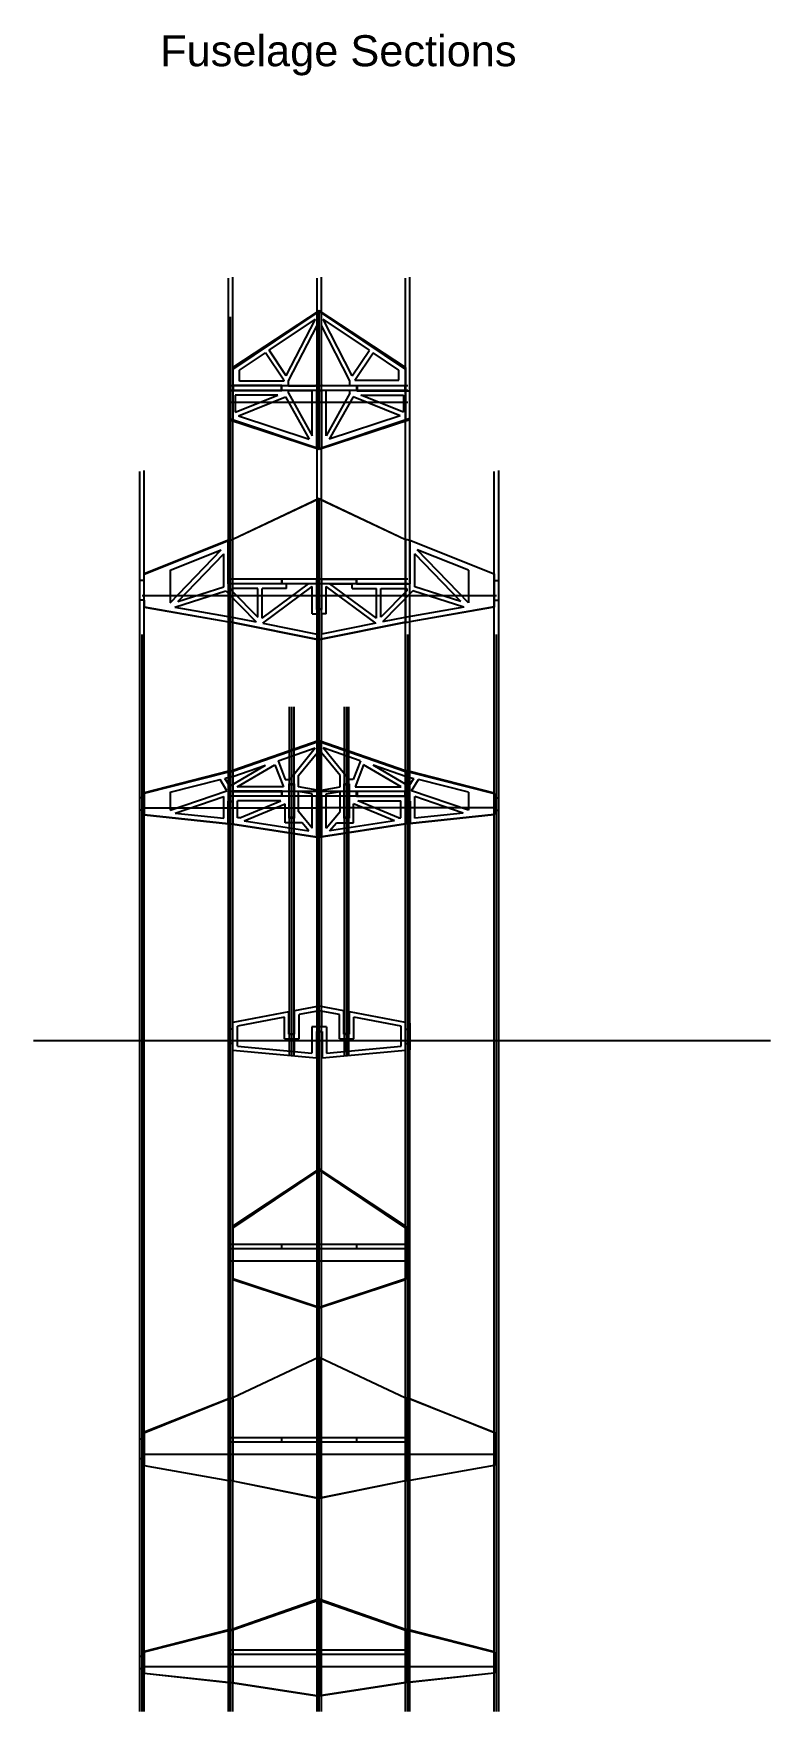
# Model space of a CAD drawing. Extents: x -4140 to 2524, y -1472 to 1305.
# Drawn here: x 1069 to 1568, y -547 to 589 of the extents above; entities that cross this region are included whole.
import ezdxf

# ---------------------------------------------------------------- set-up
doc = ezdxf.new("R2010")
doc.units = 0
doc.header["$MEASUREMENT"] = 0
doc.layers.get('0').update_dxf_attribs({"linetype": 'CONTINUOUS'})
for name, color, linetype in [('CLEARANCE_CUT', 4, 'CONTINUOUS'), ('CONSTRUCTION', 2, 'CONTINUOUS'), ('DIMENSIONS', 4, 'CONTINUOUS'), ('OUTLINE', 3, 'CONTINUOUS'), ('PROFILES', 6, 'CONTINUOUS'), ('STRAIGHT_CUT_1', 7, 'CONTINUOUS')]:
    doc.layers.add(name, color=color, linetype=linetype)
doc.styles.add('CIRCUITGROVE', font='arial.ttf', dxfattribs={"height": 10})

msp = doc.modelspace()

# ---------------------------------------------------------------- texts
at = {"layer": 'DIMENSIONS', "insert": (1155.18026, 587.84839), "char_height": 21, "width": 669.6066003, "attachment_point": 1, "style": 'CIRCUITGROVE'}
msp.add_mtext('{Fuselage Sections}', dxfattribs=at)

# ---------------------------------------------------------------- linework, layer by layer
for p, q in [((1322.86107, 350.39167), (1202.9852, 350.39167)), ((1322.86107, 347.39167), (1202.9852, 347.39167)), ((1322.86107, -230.87346), (1202.9852, -230.87346)), ((1322.86107, -233.87346), (1202.9852, -233.87346)), ((1237.52314, -233.87346), (1237.52314, -230.87346)), ((1288.32314, -233.87346), (1288.32314, -230.87346)), ((1322.86107, -361.74315), (1202.9852, -361.74315)), ((1237.52314, -364.74315), (1237.52314, -361.74315)), ((1288.32314, -364.74315), (1288.32314, -361.74315)), ((1322.86107, -364.74315), (1202.9852, -364.74315)), ((1322.86107, -505.51565), (1202.9852, -505.51565)), ((1322.86107, -508.51565), (1202.9852, -508.51565))]:
    msp.add_line(p, q)
at = {"layer": 'CLEARANCE_CUT'}
for p, q in [((1242.40517, 80.98963), (1246.24571, 80.98963)), ((1242.40517, 80.98963), (1242.40517, 57.70582)), ((1246.24571, 57.70582), (1246.24571, 80.98963)), ((1279.60057, 80.98963), (1283.44111, 80.98963)), ((1279.60057, 80.98963), (1279.60057, 57.70582)), ((1283.44111, 57.70582), (1283.44111, 80.98963)), ((1246.24571, 57.70582), (1242.40517, 57.70582)), ((1283.44111, 57.70582), (1279.60057, 57.70582))]:
    msp.add_line(p, q, dxfattribs=at)
at = {"layer": 'CONSTRUCTION'}
for p, q in [((1201.4852, -547.00716), (1201.4852, 423.28407)), ((1204.4852, -547.00716), (1204.4852, 423.94976)), ((1261.42314, -547.00716), (1261.42314, 423.28407)), ((1264.42314, -547.00716), (1264.42314, 423.94976)), ((1321.36107, -547.00716), (1321.36107, 423.28407)), ((1324.36107, -547.00716), (1324.36107, 423.94976)), ((1202.92314, 281.44774), (1202.92314, 397.23583)), ((1202.92314, 339.34179), (1322.92314, 339.34179)), ((1141.42314, -547.00716), (1141.42314, 292.41439)), ((1144.42314, -547.00716), (1144.42314, 293.08008)), ((1381.42314, -547.00716), (1381.42314, 292.41439)), ((1384.42314, -547.00716), (1384.42314, 293.08008)), ((1202.92314, -547.00716), (1202.92314, 281.44774)), ((1262.92314, 178.48155), (1262.92314, 274.20188)), ((1201.4852, 245.8442), (1201.4852, 190.57873)), ((1204.4852, 190.3238), (1204.4852, 246.4953)), ((1321.36107, 246.51686), (1321.36107, 190.41161)), ((1321.36107, 190.3238), (1321.36107, 246.4953)), ((1144.42314, 200.84739), (1144.42314, 222.85081)), ((1381.42314, 223.26301), (1381.42314, 200.69622)), ((1381.42314, 200.84739), (1381.42314, 222.85081)), ((1142.92314, 208.4721), (1262.92314, 208.4721)), ((1262.92314, 208.4721), (1382.92314, 208.4721)), ((1142.92314, -547.00716), (1142.92314, 182.05431)), ((1262.92314, -547.00716), (1262.92314, 182.05431)), ((1322.92314, -547.00716), (1322.92314, 182.05431)), ((1382.92314, -547.00716), (1382.92314, 182.05431)), ((1242.80517, -102.87071), (1242.80517, 133.16658)), ((1244.32544, -103.01013), (1244.32544, 133.16658)), ((1245.84571, -103.14955), (1245.84571, 133.16658)), ((1280.00057, -103.14955), (1280.00057, 133.16658)), ((1281.52084, -103.01013), (1281.52084, 133.16658)), ((1283.04111, -102.87071), (1283.04111, 133.16658)), ((1262.92314, 44.58661), (1262.92314, 110.42101)), ((1262.92314, 44.58661), (1262.92314, 110.42101)), ((1262.92314, 44.58661), (1262.92314, 110.42101)), ((1262.92314, 44.58661), (1262.92314, 110.42101)), ((1262.92314, 109.66238), (1262.92314, 44.87225)), ((1262.92314, 109.66238), (1262.92314, 44.87225)), ((1262.92314, 109.66238), (1262.92314, 44.87225)), ((1262.92314, 109.66238), (1262.92314, 44.87225)), ((1204.4852, 53.66741), (1204.4852, 90.00414)), ((1204.4852, 89.39549), (1204.4852, 53.88854)), ((1321.36107, 53.66741), (1321.36107, 90.00414)), ((1321.36107, 89.39549), (1321.36107, 53.88854)), ((1144.42314, 60.07385), (1144.42314, 74.82398)), ((1144.42314, 74.39877), (1144.42314, 60.21885)), ((1381.42314, 60.07385), (1381.42314, 74.82398)), ((1381.42314, 74.39877), (1381.42314, 60.21885)), ((1142.92314, 64.6996), (1262.92314, 64.6996)), ((1382.92314, 64.6996), (1262.92314, 64.6996)), ((1262.92314, -445.76868), (1262.92314, -158.72404)), ((1202.92314, -299.81739), (1202.92314, -184.02931)), ((1322.92314, -299.81739), (1322.92314, -184.02931)), ((1202.92314, -241.92335), (1322.92314, -241.92335)), ((1142.92314, -445.76868), (1142.92314, -299.81739)), ((1202.92314, -445.76868), (1202.92314, -299.81739)), ((1322.92314, -445.76868), (1322.92314, -299.81739)), ((1382.92314, -445.76868), (1382.92314, -299.81739)), ((1142.92314, -372.79304), (1262.92314, -372.79304)), ((1262.92314, -372.79304), (1382.92314, -372.79304)), ((1142.92314, -516.56554), (1262.92314, -516.56554)), ((1262.92314, -516.56554), (1382.92314, -516.56554))]:
    msp.add_line(p, q, dxfattribs=at)
at = {"layer": 'CONSTRUCTION', "color": 1}
for p, q in [((1261.42314, 199.4554), (1261.42314, 273.4907)), ((1264.42314, 199.4554), (1264.42314, 273.4907)), ((1201.4852, 216.52198), (1201.4852, 245.87903)), ((1204.4852, 216.52198), (1204.4852, 246.51686)), ((1204.4852, 216.52198), (1201.4852, 216.52198)), ((1201.4852, 69.1467), (1204.4852, 69.1467)), ((1201.4852, 69.1467), (1201.4852, 53.87574)), ((1204.4852, 53.66741), (1204.4852, 69.1467)), ((1262.86117, 72.54948), (1261.42314, 72.54948)), ((1261.42314, 72.54948), (1261.42314, 44.8197)), ((1262.98511, 72.54948), (1264.42314, 72.54948)), ((1264.42314, 72.54948), (1264.42314, 44.8197)), ((1324.36107, 69.1467), (1321.36107, 69.1467)), ((1321.36107, 53.66741), (1321.36107, 69.1467)), ((1324.36107, 69.1467), (1324.36107, 53.87574))]:
    msp.add_line(p, q, dxfattribs=at)
at = {"layer": 'CONSTRUCTION', "color": 0}
for p, q in [((1322.86107, 219.52198), (1202.9852, 219.52198)), ((1322.86107, 216.52198), (1202.9852, 216.52198)), ((1237.52314, 216.52198), (1237.52314, 219.52198)), ((1288.32314, 216.52198), (1288.32314, 219.52198)), ((1322.86107, 75.74948), (1202.9852, 75.74948)), ((1322.86107, 72.74948), (1202.9852, 72.74948))]:
    msp.add_line(p, q, dxfattribs=at)
at = {"layer": 'CONSTRUCTION'}
for points in [[(1204.6852, 347.39167), (1237.27314, 347.39167), (1237.27314, 350.39167), (1204.6852, 350.39167)], [(1288.57314, 347.39167), (1321.16107, 347.39167), (1321.16107, 350.39167), (1288.57314, 350.39167)], [(1237.27314, 72.74948), (1204.6852, 72.74948), (1204.6852, 75.74948), (1237.27314, 75.74948)], [(1288.57314, 72.74948), (1321.16107, 72.74948), (1321.16107, 75.74948), (1288.57314, 75.74948)]]:
    msp.add_lwpolyline(points, close=True, dxfattribs=at)
at = {"layer": 'OUTLINE', "color": 4}
for p, q in [((1262.92314, 401.35506), (1204.4852, 362.8933)), ((1321.36107, 362.8933), (1262.92314, 401.35506)), ((1201.4852, 327.60108), (1262.92314, 307.56737)), ((1262.92314, 307.56737), (1324.36107, 327.60108)), ((1262.92314, 274.20188), (1204.4852, 246.4953)), ((1262.92314, 274.20188), (1321.36107, 246.4953)), ((1144.42314, 222.85081), (1201.4852, 245.8442)), ((1201.4852, 245.8442), (1204.4852, 246.4953)), ((1324.36107, 245.8442), (1321.36107, 246.4953)), ((1381.42314, 222.85081), (1324.36107, 245.8442)), ((1144.42314, 200.69622), (1201.4852, 190.6546)), ((1381.42314, 200.69622), (1324.36107, 190.6546)), ((1204.4852, 190.41161), (1201.4852, 190.66211)), ((1204.4852, 190.41161), (1262.92314, 178.66551)), ((1321.36107, 190.41161), (1262.92314, 178.66551)), ((1321.36107, 190.41161), (1324.36107, 190.66211)), ((1262.92314, 109.66238), (1204.4852, 89.39549)), ((1262.92314, 109.66238), (1321.36107, 89.39549)), ((1201.4852, 88.90481), (1144.42314, 74.39877)), ((1201.4852, 88.90481), (1204.4852, 89.39549)), ((1324.36107, 88.90481), (1321.36107, 89.39549)), ((1324.36107, 88.90481), (1381.42314, 74.39877)), ((1144.42314, 60.21885), (1201.4852, 54.09693)), ((1381.42314, 60.21885), (1324.36107, 54.09693)), ((1201.4852, 54.09693), (1204.4852, 53.88854)), ((1204.4852, 53.88854), (1262.92314, 44.87225)), ((1321.36107, 53.88854), (1262.92314, 44.87225)), ((1324.36107, 54.09693), (1321.36107, 53.88854)), ((1262.92314, -179.91007), (1204.4852, -218.37184)), ((1321.36107, -218.37184), (1262.92314, -179.91007)), ((1204.4852, -254.6423), (1262.92314, -273.69777)), ((1262.92314, -273.69777), (1321.36107, -254.6423)), ((1262.92314, -307.06326), (1204.4852, -334.76984)), ((1262.92314, -307.06326), (1321.36107, -334.76984)), ((1144.42314, -358.41433), (1201.4852, -335.42093)), ((1201.4852, -335.42093), (1204.4852, -334.76984)), ((1324.36107, -335.42093), (1321.36107, -334.76984)), ((1381.42314, -358.41433), (1324.36107, -335.42093)), ((1144.42314, -380.56892), (1201.4852, -390.61054)), ((1381.42314, -380.56892), (1324.36107, -390.61054)), ((1204.4852, -390.85353), (1201.4852, -390.60302)), ((1204.4852, -390.85353), (1262.92314, -402.59963)), ((1321.36107, -390.85353), (1262.92314, -402.59963)), ((1321.36107, -390.85353), (1324.36107, -390.60302)), ((1262.92314, -471.60275), (1204.4852, -491.86964)), ((1262.92314, -471.60275), (1321.36107, -491.86964)), ((1201.4852, -492.36033), (1144.42314, -506.86637)), ((1201.4852, -492.36033), (1204.4852, -491.86964)), ((1324.36107, -492.36033), (1321.36107, -491.86964)), ((1324.36107, -492.36033), (1381.42314, -506.86637)), ((1144.42314, -521.04629), (1201.4852, -527.16821)), ((1381.42314, -521.04629), (1324.36107, -527.16821)), ((1201.4852, -527.16821), (1204.4852, -527.3766)), ((1204.4852, -527.3766), (1262.92314, -536.39289)), ((1321.36107, -527.3766), (1262.92314, -536.39289)), ((1324.36107, -527.16821), (1321.36107, -527.3766))]:
    msp.add_line(p, q, dxfattribs=at)
at = {"layer": 'OUTLINE', "color": 1}
for p, q in [((1204.4852, 361.41943), (1262.92314, 400.78491)), ((1262.92314, 400.78491), (1321.36107, 361.41943)), ((1262.92314, 307.72431), (1201.4852, 328.24731)), ((1324.36107, 328.24731), (1262.92314, 307.72431)), ((1262.92314, 274.02092), (1204.4852, 246.51686)), ((1262.92314, 274.02092), (1321.36107, 246.51686)), ((1201.4852, 245.87903), (1144.42314, 223.26301)), ((1201.4852, 245.87903), (1204.4852, 246.51686)), ((1324.36107, 245.87903), (1321.36107, 246.51686)), ((1324.36107, 245.87903), (1381.42314, 223.26301)), ((1144.42314, 200.84739), (1201.4852, 190.57873)), ((1381.42314, 200.84739), (1324.36107, 190.57873)), ((1204.4852, 190.3238), (1201.4852, 190.57873)), ((1204.4852, 190.3238), (1262.92314, 178.48155)), ((1321.36107, 190.3238), (1262.92314, 178.48155)), ((1262.92314, 110.42101), (1204.4852, 90.00414)), ((1262.92314, 110.42101), (1321.36107, 90.00414)), ((1201.4852, 89.51498), (1144.42314, 74.82398)), ((1201.4852, 89.51498), (1204.4852, 90.00414)), ((1324.36107, 89.51498), (1321.36107, 90.00414)), ((1324.36107, 89.51498), (1381.42314, 74.82398)), ((1144.42314, 60.07385), (1201.4852, 53.87574)), ((1381.42314, 60.07385), (1324.36107, 53.87574)), ((1201.4852, 53.87574), (1204.4852, 53.66741)), ((1204.4852, 53.66741), (1262.92314, 44.58661)), ((1321.36107, 53.66741), (1262.92314, 44.58661)), ((1324.36107, 53.87574), (1321.36107, 53.66741)), ((1204.4852, -219.84571), (1262.92314, -180.48023)), ((1262.92314, -180.48023), (1321.36107, -219.84571)), ((1262.92314, -273.54083), (1204.4852, -254.01996)), ((1321.36107, -254.01996), (1262.92314, -273.54083)), ((1262.92314, -307.24422), (1204.4852, -334.74828)), ((1262.92314, -307.24422), (1321.36107, -334.74828)), ((1201.4852, -335.3861), (1144.42314, -358.00213)), ((1201.4852, -335.3861), (1204.4852, -334.74828)), ((1324.36107, -335.3861), (1321.36107, -334.74828)), ((1324.36107, -335.3861), (1381.42314, -358.00213)), ((1144.42314, -380.41775), (1201.4852, -390.68641)), ((1381.42314, -380.41775), (1324.36107, -390.68641)), ((1204.4852, -390.94133), (1201.4852, -390.68641)), ((1204.4852, -390.94133), (1262.92314, -402.78359)), ((1321.36107, -390.94133), (1262.92314, -402.78359)), ((1262.92314, -470.84412), (1204.4852, -491.26099)), ((1262.92314, -470.84412), (1321.36107, -491.26099)), ((1201.4852, -491.75015), (1144.42314, -506.44116)), ((1201.4852, -491.75015), (1204.4852, -491.26099)), ((1324.36107, -491.75015), (1321.36107, -491.26099)), ((1324.36107, -491.75015), (1381.42314, -506.44116)), ((1144.42314, -521.19128), (1201.4852, -527.3894)), ((1381.42314, -521.19128), (1324.36107, -527.3894)), ((1201.4852, -527.3894), (1204.4852, -527.59772)), ((1204.4852, -527.59772), (1262.92314, -536.67853)), ((1321.36107, -527.59772), (1262.92314, -536.67853)), ((1324.36107, -527.3894), (1321.36107, -527.59772))]:
    msp.add_line(p, q, dxfattribs=at)
at = {"layer": 'OUTLINE'}
for p, q in [((1262.92314, 307.56737), (1262.92314, 401.35506)), ((1262.92314, 307.72431), (1262.92314, 400.78491)), ((1204.4852, 362.8933), (1204.4852, 326.62284)), ((1204.4852, 327.24518), (1204.4852, 361.41943)), ((1321.36107, 362.8933), (1321.36107, 326.62284)), ((1321.36107, 327.24518), (1321.36107, 361.41943)), ((1262.92314, -273.69777), (1262.92314, -179.91007)), ((1262.92314, -273.54083), (1262.92314, -180.48023)), ((1204.4852, -218.37184), (1204.4852, -254.6423)), ((1204.4852, -254.01996), (1204.4852, -219.84571)), ((1321.36107, -218.37184), (1321.36107, -254.6423)), ((1321.36107, -254.01996), (1321.36107, -219.84571)), ((1262.92314, -402.78359), (1262.92314, -307.06326)), ((1262.92314, -307.24422), (1262.92314, -402.59963)), ((1201.4852, -390.60302), (1201.4852, -335.3861)), ((1201.4852, -335.42093), (1201.4852, -390.68641)), ((1204.4852, -334.74828), (1204.4852, -390.85353)), ((1204.4852, -390.94133), (1204.4852, -334.76984)), ((1321.36107, -334.74828), (1321.36107, -390.85353)), ((1321.36107, -390.94133), (1321.36107, -334.76984)), ((1144.42314, -358.00213), (1144.42314, -380.56892)), ((1144.42314, -380.41775), (1144.42314, -358.41433)), ((1381.42314, -358.00213), (1381.42314, -380.56892)), ((1381.42314, -380.41775), (1381.42314, -358.41433)), ((1262.92314, -536.67853), (1262.92314, -470.84412)), ((1262.92314, -536.67853), (1262.92314, -470.84412)), ((1262.92314, -471.60275), (1262.92314, -536.39289)), ((1262.92314, -471.60275), (1262.92314, -536.39289)), ((1201.4852, -527.3894), (1201.4852, -491.75015)), ((1201.4852, -527.16821), (1201.4852, -492.36033)), ((1204.4852, -527.59772), (1204.4852, -491.26099)), ((1204.4852, -491.86964), (1204.4852, -527.3766)), ((1321.36107, -527.59772), (1321.36107, -491.26099)), ((1321.36107, -491.86964), (1321.36107, -527.3766)), ((1144.42314, -521.19128), (1144.42314, -506.44116)), ((1144.42314, -506.86637), (1144.42314, -521.04629)), ((1381.42314, -521.19128), (1381.42314, -506.44116)), ((1381.42314, -506.86637), (1381.42314, -521.04629))]:
    msp.add_line(p, q, dxfattribs=at)
at = {"layer": 'PROFILES', "color": 1}
for p, q in [((1201.4852, 347.39167), (1201.4852, 360.4636)), ((1202.92314, 347.39167), (1202.92314, 360.42276)), ((1202.92314, 347.39167), (1201.4852, 347.39167)), ((1264.42314, 347.19167), (1261.42314, 347.19167)), ((1261.42314, 347.19167), (1261.42314, 308.05649)), ((1264.42314, 347.19167), (1264.42314, 308.05649)), ((1321.36107, 190.3238), (1324.36107, 190.57873))]:
    msp.add_line(p, q, dxfattribs=at)
at = {"layer": 'PROFILES'}
for p, q in [((1237.47314, 347.19167), (1201.4852, 347.19167)), ((1201.4852, 328.24731), (1201.4852, 347.19167)), ((1237.47314, 350.59167), (1204.4852, 350.59167)), ((1237.47314, 347.19167), (1237.47314, 350.59167)), ((1288.37314, 347.19167), (1288.37314, 350.59167)), ((1288.37314, 350.59167), (1321.36107, 350.59167)), ((1288.37314, 347.19167), (1324.36107, 347.19167)), ((1324.36107, 328.24731), (1324.36107, 347.19167)), ((1201.4852, 327.60108), (1201.4852, 328.24731)), ((1324.36107, 327.60108), (1324.36107, 328.24731)), ((1242.80517, 58.10582), (1242.80517, 80.58963)), ((1242.80517, 80.58963), (1245.84571, 80.58963)), ((1245.84571, 80.58963), (1245.84571, 58.10582)), ((1280.00057, 58.10582), (1280.00057, 80.58963)), ((1280.00057, 80.58963), (1283.04111, 80.58963)), ((1283.04111, 80.58963), (1283.04111, 58.10582)), ((1245.84571, 58.10582), (1242.80517, 58.10582)), ((1283.04111, 58.10582), (1280.00057, 58.10582)), ((1242.40517, -73.40481), (1204.4852, -80.53099)), ((1239.40517, -77.02111), (1207.4852, -83.01973)), ((1239.40517, -91.57694), (1239.40517, -77.02111)), ((1242.40517, -88.57694), (1242.40517, -73.40481)), ((1262.92314, -69.54893), (1246.24571, -72.68307)), ((1246.24571, -88.57694), (1246.24571, -72.68307)), ((1262.92314, -72.60145), (1249.24571, -75.17181)), ((1249.24571, -91.57694), (1249.24571, -75.17181)), ((1261.42314, -83.59549), (1261.42314, -72.88334)), ((1279.60057, -72.68307), (1262.92314, -69.54893)), ((1276.60057, -75.17181), (1262.92314, -72.60145)), ((1264.42314, -72.88334), (1264.42314, -83.59549)), ((1276.60057, -91.57694), (1276.60057, -75.17181)), ((1279.60057, -88.57694), (1279.60057, -72.68307)), ((1321.36107, -80.53099), (1283.44111, -73.40481)), ((1283.44111, -88.57694), (1283.44111, -73.40481)), ((1318.36107, -83.01973), (1286.44111, -77.02111)), ((1286.44111, -91.57694), (1286.44111, -77.02111)), ((1201.4852, -94.76876), (1201.4852, -85.05774)), ((1204.4852, -85.05774), (1201.4852, -85.05774)), ((1204.4852, -85.05774), (1204.4852, -80.53099)), ((1207.4852, -96.61898), (1207.4852, -83.01973)), ((1242.40517, -88.57694), (1246.24571, -88.57694)), ((1258.00287, -83.59549), (1258.00287, -101.25187)), ((1267.84341, -83.59549), (1258.00287, -83.59549)), ((1264.84341, -86.59549), (1261.00287, -86.59549)), ((1261.00287, -86.59549), (1261.00287, -104.53959)), ((1264.84341, -86.59549), (1264.84341, -104.53959)), ((1267.84341, -83.59549), (1267.84341, -101.25187)), ((1279.60057, -88.57694), (1283.44111, -88.57694)), ((1318.36107, -96.61898), (1318.36107, -83.01973)), ((1321.36107, -85.05774), (1321.36107, -80.53099)), ((1321.36107, -85.05774), (1324.36107, -85.05774)), ((1324.36107, -94.76876), (1324.36107, -85.05774)), ((1204.4852, -94.76876), (1201.4852, -94.76876)), ((1204.4852, -99.35645), (1204.4852, -94.76876)), ((1204.4852, -99.35645), (1261.00287, -104.53959)), ((1207.4852, -96.61898), (1258.00287, -101.25187)), ((1239.40517, -91.57694), (1249.24571, -91.57694)), ((1242.80517, -99.85812), (1242.80517, -91.57694)), ((1245.84571, -91.57694), (1245.84571, -100.13696)), ((1264.84341, -104.53959), (1321.36107, -99.35645)), ((1267.84341, -101.25187), (1318.36107, -96.61898)), ((1276.60057, -91.57694), (1286.44111, -91.57694)), ((1280.00057, -91.57694), (1280.00057, -100.13696)), ((1283.04111, -99.85812), (1283.04111, -91.57694)), ((1321.36107, -94.76876), (1324.36107, -94.76876)), ((1321.36107, -99.35645), (1321.36107, -94.76876))]:
    msp.add_line(p, q, dxfattribs=at)
at = {"layer": 'PROFILES', "color": 4}
for p, q in [((1141.42314, 205.39106), (1141.42314, 218.57507)), ((1144.42314, 218.57507), (1141.42314, 218.57507)), ((1144.42314, 218.57507), (1144.42314, 223.26301)), ((1381.42314, 218.57507), (1381.42314, 223.26301)), ((1381.42314, 218.57507), (1384.42314, 218.57507)), ((1384.42314, 205.39106), (1384.42314, 218.57507)), ((1144.42314, 205.39106), (1141.42314, 205.39106)), ((1144.42314, 205.39106), (1144.42314, 200.69622)), ((1381.42314, 205.39106), (1384.42314, 205.39106)), ((1381.42314, 205.39106), (1381.42314, 200.69622)), ((1141.42314, 63.09722), (1141.42314, 71.47558)), ((1144.42314, 71.47558), (1141.42314, 71.47558)), ((1144.42314, 71.47558), (1144.42314, 74.82398)), ((1381.42314, 71.47558), (1381.42314, 74.82398)), ((1381.42314, 71.47558), (1384.42314, 71.47558)), ((1384.42314, 63.09722), (1384.42314, 71.47558)), ((1144.42314, 63.09722), (1141.42314, 63.09722)), ((1144.42314, 60.07385), (1144.42314, 63.09722)), ((1381.42314, 60.07385), (1381.42314, 63.09722)), ((1381.42314, 63.09722), (1384.42314, 63.09722)), ((1141.42314, -375.87408), (1141.42314, -362.69007)), ((1144.42314, -362.69007), (1141.42314, -362.69007)), ((1144.42314, -362.69007), (1144.42314, -358.00213)), ((1144.42314, -375.87408), (1141.42314, -375.87408)), ((1144.42314, -375.87408), (1144.42314, -380.56892)), ((1141.42314, -518.16791), (1141.42314, -509.78956)), ((1144.42314, -509.78956), (1141.42314, -509.78956)), ((1144.42314, -509.78956), (1144.42314, -506.44116)), ((1144.42314, -518.16791), (1141.42314, -518.16791)), ((1144.42314, -521.19128), (1144.42314, -518.16791))]:
    msp.add_line(p, q, dxfattribs=at)
at = {"layer": 'STRAIGHT_CUT_1'}
for p, q in [((1228.9479, 374.56107), (1260.3396, 395.66571)), ((1240.55271, 357.29972), (1260.3396, 395.66571)), ((1242.19712, 353.94323), (1261.42314, 391.22172)), ((1261.42314, 351.47655), (1261.42314, 391.22172)), ((1264.42314, 351.47655), (1264.42314, 391.22172)), ((1283.64916, 353.94323), (1264.42314, 391.22172)), ((1285.29357, 357.29972), (1265.50668, 395.66571)), ((1296.89838, 374.56107), (1265.50668, 395.66571)), ((1208.9852, 361.14016), (1226.45824, 372.88728)), ((1238.91566, 354.35771), (1226.45824, 372.88728)), ((1240.55271, 357.29972), (1228.9479, 374.56107)), ((1285.29357, 357.29972), (1296.89838, 374.56107)), ((1286.93062, 354.35771), (1299.38804, 372.88728)), ((1316.86107, 361.14016), (1299.38804, 372.88728)), ((1208.9852, 353.59167), (1208.9852, 361.14016)), ((1238.91566, 353.59167), (1208.9852, 353.59167)), ((1238.91566, 354.35771), (1238.91566, 353.59167)), ((1242.19712, 350.39167), (1242.19712, 353.94323)), ((1283.64916, 350.39167), (1283.64916, 353.94323)), ((1286.93062, 354.35771), (1316.86107, 354.35771)), ((1316.86107, 354.35771), (1316.86107, 361.14016)), ((1205.9852, 344.19167), (1205.9852, 332.54354)), ((1205.9852, 332.54354), (1234.82173, 344.19167)), ((1234.82173, 344.19167), (1205.9852, 344.19167)), ((1208.18188, 330.19536), (1240.05736, 343.07103)), ((1240.05736, 343.07103), (1256.11534, 314.25659)), ((1242.19712, 350.39167), (1260.29463, 350.39167)), ((1242.19712, 347.39167), (1258.22314, 347.39167)), ((1242.19712, 345.39416), (1242.19712, 347.39167)), ((1242.19712, 345.39416), (1258.22314, 316.63705)), ((1258.22314, 316.63705), (1258.22314, 347.39167)), ((1260.29463, 350.39167), (1261.42314, 351.47655)), ((1261.22314, 308.12171), (1261.22314, 347.39167)), ((1261.22314, 347.39167), (1262.92314, 347.39167)), ((1264.62314, 347.39167), (1262.92314, 347.39167)), ((1265.55165, 350.39167), (1264.42314, 351.47655)), ((1264.62314, 308.12171), (1264.62314, 347.39167)), ((1283.64916, 350.39167), (1265.55165, 350.39167)), ((1267.62314, 316.63705), (1267.62314, 347.39167)), ((1283.64916, 347.39167), (1267.62314, 347.39167)), ((1283.64916, 345.39416), (1267.62314, 316.63705)), ((1285.78891, 343.07103), (1269.73094, 314.25659)), ((1283.64916, 345.39416), (1283.64916, 347.39167)), ((1317.6644, 330.19536), (1285.78891, 343.07103)), ((1291.02454, 344.19167), (1319.86107, 344.19167)), ((1319.86107, 332.54354), (1291.02454, 344.19167)), ((1319.86107, 344.07344), (1319.86107, 332.54354)), ((1208.18188, 330.19536), (1256.11534, 314.25659)), ((1317.6644, 330.19536), (1269.73094, 314.25659)), ((1161.92141, 225.60695), (1196.60663, 239.34249)), ((1161.92141, 203.44518), (1196.60663, 239.34249)), ((1201.2852, 216.32198), (1201.2852, 245.54809)), ((1324.56107, 216.32198), (1324.56107, 245.54809)), ((1363.92486, 225.60695), (1329.23965, 239.34249)), ((1363.92486, 203.44518), (1329.23965, 239.34249)), ((1167.11361, 204.50141), (1198.2852, 236.76231)), ((1198.2852, 214.35765), (1198.2852, 236.76231)), ((1327.56107, 214.35765), (1327.56107, 236.76231)), ((1358.73267, 204.50141), (1327.56107, 236.76231)), ((1161.92141, 225.60695), (1161.92141, 203.44518)), ((1237.72314, 216.32198), (1201.2852, 216.32198)), ((1224.21898, 193.10647), (1255.70953, 216.52198)), ((1237.72314, 216.32198), (1237.72314, 219.52198)), ((1261.22314, 219.52198), (1237.72314, 219.52198)), ((1255.70953, 216.52198), (1240.72314, 216.52198)), ((1240.72314, 213.32198), (1240.72314, 216.52198)), ((1261.22314, 199.0832), (1261.22314, 219.52198)), ((1264.62314, 199.0832), (1264.62314, 219.52198)), ((1264.62314, 219.52198), (1288.12314, 219.52198)), ((1270.13675, 216.52198), (1285.12314, 216.52198)), ((1301.6273, 193.10647), (1270.13675, 216.52198)), ((1285.12314, 213.32198), (1285.12314, 216.52198)), ((1288.12314, 216.32198), (1288.12314, 219.52198)), ((1288.12314, 216.32198), (1324.56107, 216.32198)), ((1363.92486, 225.60695), (1363.92486, 203.44518)), ((1165.11496, 200.72305), (1199.55879, 211.61396)), ((1167.11361, 204.50141), (1198.2852, 214.35765)), ((1199.55879, 211.61396), (1220.10307, 190.64827)), ((1221.21898, 213.32198), (1203.65266, 213.32198)), ((1203.65266, 213.32198), (1203.65266, 211.72249)), ((1203.65266, 211.72249), (1221.21898, 193.79584)), ((1221.21898, 193.79584), (1221.21898, 213.32198)), ((1240.72314, 213.32198), (1224.21898, 213.32198)), ((1224.21898, 193.10647), (1224.21898, 213.32198)), ((1224.69743, 189.72377), (1258.22353, 214.65287)), ((1258.22502, 196.0851), (1258.22353, 214.65287)), ((1267.62126, 196.0851), (1267.62275, 214.65287)), ((1301.14885, 189.72377), (1267.62275, 214.65287)), ((1285.12314, 213.32198), (1301.6273, 213.32198)), ((1301.6273, 193.10647), (1301.6273, 213.32198)), ((1304.6273, 193.79584), (1304.6273, 213.32198)), ((1304.6273, 213.32198), (1322.19362, 213.32198)), ((1322.19362, 211.72249), (1304.6273, 193.79584)), ((1326.28749, 211.61396), (1305.74321, 190.64827)), ((1322.19362, 213.32198), (1322.19362, 211.72249)), ((1360.73132, 200.72305), (1326.28749, 211.61396)), ((1358.73267, 204.50141), (1327.56107, 214.35765)), ((1165.11496, 200.72305), (1205.00643, 193.6852)), ((1205.07701, 193.67188), (1220.10307, 190.64827)), ((1258.22502, 196.0851), (1261.42502, 196.0851)), ((1261.22314, 199.0832), (1262.92314, 199.0891)), ((1261.42502, 196.08743), (1261.42318, 182.33365)), ((1264.62314, 199.0832), (1262.92314, 199.0891)), ((1264.42126, 196.08743), (1264.4231, 182.33365)), ((1267.62126, 196.0851), (1264.42126, 196.0851)), ((1320.76926, 193.67188), (1305.74321, 190.64827)), ((1360.73132, 200.72305), (1320.83985, 193.6852)), ((1224.69743, 189.72377), (1261.42318, 182.33365)), ((1301.14885, 189.72377), (1264.4231, 182.33365)), ((1235.12233, 96.63948), (1260.23342, 105.33129)), ((1242.8868, 83.98963), (1260.23342, 105.33129)), ((1290.72395, 96.63948), (1265.61286, 105.33129)), ((1282.95947, 83.98963), (1265.61286, 105.33129)), ((1202.28723, 79.39626), (1226.52639, 93.66413)), ((1204.4852, 86.03492), (1226.52639, 93.66413)), ((1207.4422, 78.94948), (1232.9347, 93.9551)), ((1232.9347, 93.9551), (1238.65174, 78.94948)), ((1235.10588, 96.68265), (1239.94183, 83.98963)), ((1248.84571, 86.56456), (1261.42314, 102.03866)), ((1261.42314, 76.70313), (1261.42314, 102.03866)), ((1277.00057, 86.56456), (1264.42314, 102.03866)), ((1264.42314, 76.70313), (1264.42314, 102.03866)), ((1290.74039, 96.68265), (1285.90445, 83.98963)), ((1292.91158, 93.9551), (1287.19454, 78.94948)), ((1318.40408, 78.94948), (1292.91158, 93.9551)), ((1321.36107, 86.03492), (1299.31989, 93.66413)), ((1323.55905, 79.39626), (1299.31989, 93.66413)), ((1161.92141, 75.26377), (1195.78911, 83.83429)), ((1200.3967, 76.31809), (1195.78911, 83.83429)), ((1204.4852, 86.03492), (1198.89284, 84.59016)), ((1202.28723, 79.39626), (1198.89284, 84.59016)), ((1239.94183, 83.98963), (1242.8868, 83.98963)), ((1248.84571, 78.94332), (1248.84571, 86.56456)), ((1277.00057, 78.94332), (1277.00057, 86.56456)), ((1285.90445, 83.98963), (1282.95947, 83.98963)), ((1321.36107, 86.03492), (1326.95344, 84.59016)), ((1323.55905, 79.39626), (1326.95344, 84.59016)), ((1325.44958, 76.31809), (1330.05716, 83.83429)), ((1363.92486, 75.26377), (1330.05716, 83.83429)), ((1161.92141, 63.19115), (1200.3967, 76.31809)), ((1161.92141, 75.26377), (1161.92141, 63.19115)), ((1165.45592, 61.22725), (1198.22314, 72.40672)), ((1198.22314, 57.71364), (1198.22314, 72.40672)), ((1201.22314, 54.03965), (1201.22314, 69.3467)), ((1201.22314, 69.3467), (1204.62314, 69.3467)), ((1237.72314, 75.94948), (1204.4852, 75.94948)), ((1204.4852, 72.54948), (1204.4852, 75.94948)), ((1237.72314, 72.54948), (1204.4852, 72.54948)), ((1204.62314, 53.5952), (1204.62314, 69.3467)), ((1238.65174, 78.94948), (1207.4422, 78.94948)), ((1207.62314, 57.96072), (1207.62314, 69.54948)), ((1236.84182, 69.54948), (1207.62314, 69.54948)), ((1209.1852, 57.96072), (1236.84182, 69.54948)), ((1237.72314, 72.54948), (1237.72314, 75.94948)), ((1261.42314, 76.70313), (1248.84571, 78.94332)), ((1248.84571, 62.22831), (1248.84571, 75.89611)), ((1258.22314, 74.22588), (1248.84571, 75.89611)), ((1258.22314, 51.08679), (1258.22314, 74.22588)), ((1261.22314, 72.74948), (1262.92314, 72.74948)), ((1261.22314, 45.12022), (1261.22314, 72.74948)), ((1261.22314, 72.74948), (1262.92314, 72.74948)), ((1264.62314, 72.74948), (1262.92314, 72.74948)), ((1264.62314, 72.74948), (1262.92314, 72.74948)), ((1264.42314, 76.70313), (1277.00057, 78.94332)), ((1264.62314, 45.12022), (1264.62314, 72.74948)), ((1267.62314, 74.22588), (1277.00057, 75.89611)), ((1267.62314, 51.08679), (1267.62314, 74.22588)), ((1277.00057, 62.22831), (1277.00057, 75.89611)), ((1287.19454, 78.94948), (1318.40408, 78.94948)), ((1288.12314, 72.54948), (1288.12314, 75.94948)), ((1288.12314, 75.94948), (1321.36107, 75.94948)), ((1288.12314, 72.54948), (1321.36107, 72.54948)), ((1289.00446, 69.54948), (1318.22314, 69.54948)), ((1316.66107, 57.96072), (1289.00446, 69.54948)), ((1318.22314, 57.96072), (1318.22314, 69.54948)), ((1321.22314, 53.5952), (1321.22314, 69.3467)), ((1324.62314, 69.3467), (1321.22314, 69.3467)), ((1321.36107, 72.54948), (1321.36107, 75.94948)), ((1324.62314, 54.03965), (1324.62314, 69.3467)), ((1363.92486, 63.19115), (1325.44958, 76.31809)), ((1360.39036, 61.22725), (1327.62314, 72.40672)), ((1327.62314, 57.71364), (1327.62314, 72.40672)), ((1363.92486, 75.26377), (1363.92486, 63.19115)), ((1165.45592, 61.22725), (1198.22314, 57.71364)), ((1209.1852, 57.96072), (1207.62314, 57.96072)), ((1212.02088, 55.89621), (1239.80517, 67.53847)), ((1239.80517, 54.70582), (1239.80517, 67.53847)), ((1258.22314, 51.08679), (1248.84571, 62.22831)), ((1267.62314, 51.08679), (1277.00057, 62.22831)), ((1313.8254, 55.89621), (1286.04111, 67.53847)), ((1286.04111, 54.70582), (1286.04111, 67.53847)), ((1316.66107, 57.96072), (1318.22314, 57.96072)), ((1360.39036, 61.22725), (1327.62314, 57.71364)), ((1212.02088, 55.89621), (1255.96947, 49.10559)), ((1251.25595, 54.70582), (1239.80517, 54.70582)), ((1255.96947, 49.10559), (1251.25595, 54.70582)), ((1313.8254, 55.89621), (1269.87681, 49.10559)), ((1269.87681, 49.10559), (1274.59033, 54.70582)), ((1274.59033, 54.70582), (1286.04111, 54.70582)), ((1261.22314, 45.12022), (1261.22314, 44.83844)), ((1264.62314, 45.12022), (1264.62314, 44.83844)), ((1201.4852, -81.09477), (1201.4852, -99.08132)), ((1242.80517, -88.17694), (1245.84571, -88.17694)), ((1264.44341, -86.99549), (1261.40287, -86.99549)), ((1283.04111, -88.17694), (1280.00057, -88.17694)), ((1324.36107, -81.09477), (1324.36107, -99.08132)), ((1069.45226, -92.72223), (1568.45418, -92.72223))]:
    msp.add_line(p, q, dxfattribs=at)
at = {"layer": 'STRAIGHT_CUT_1', "color": 1}
msp.add_line((1261.42314, 199.4554), (1264.42314, 199.4554), dxfattribs=at)

msp.set_redraw_order([(e.dxf.handle, doc.entitydb.next_handle()) for e in msp.query("TEXT MTEXT ATTDEF DIMENSION ARC_DIMENSION")])  # texts and dimensions are drawn at this point

doc.saveas('drawing.dxf')
